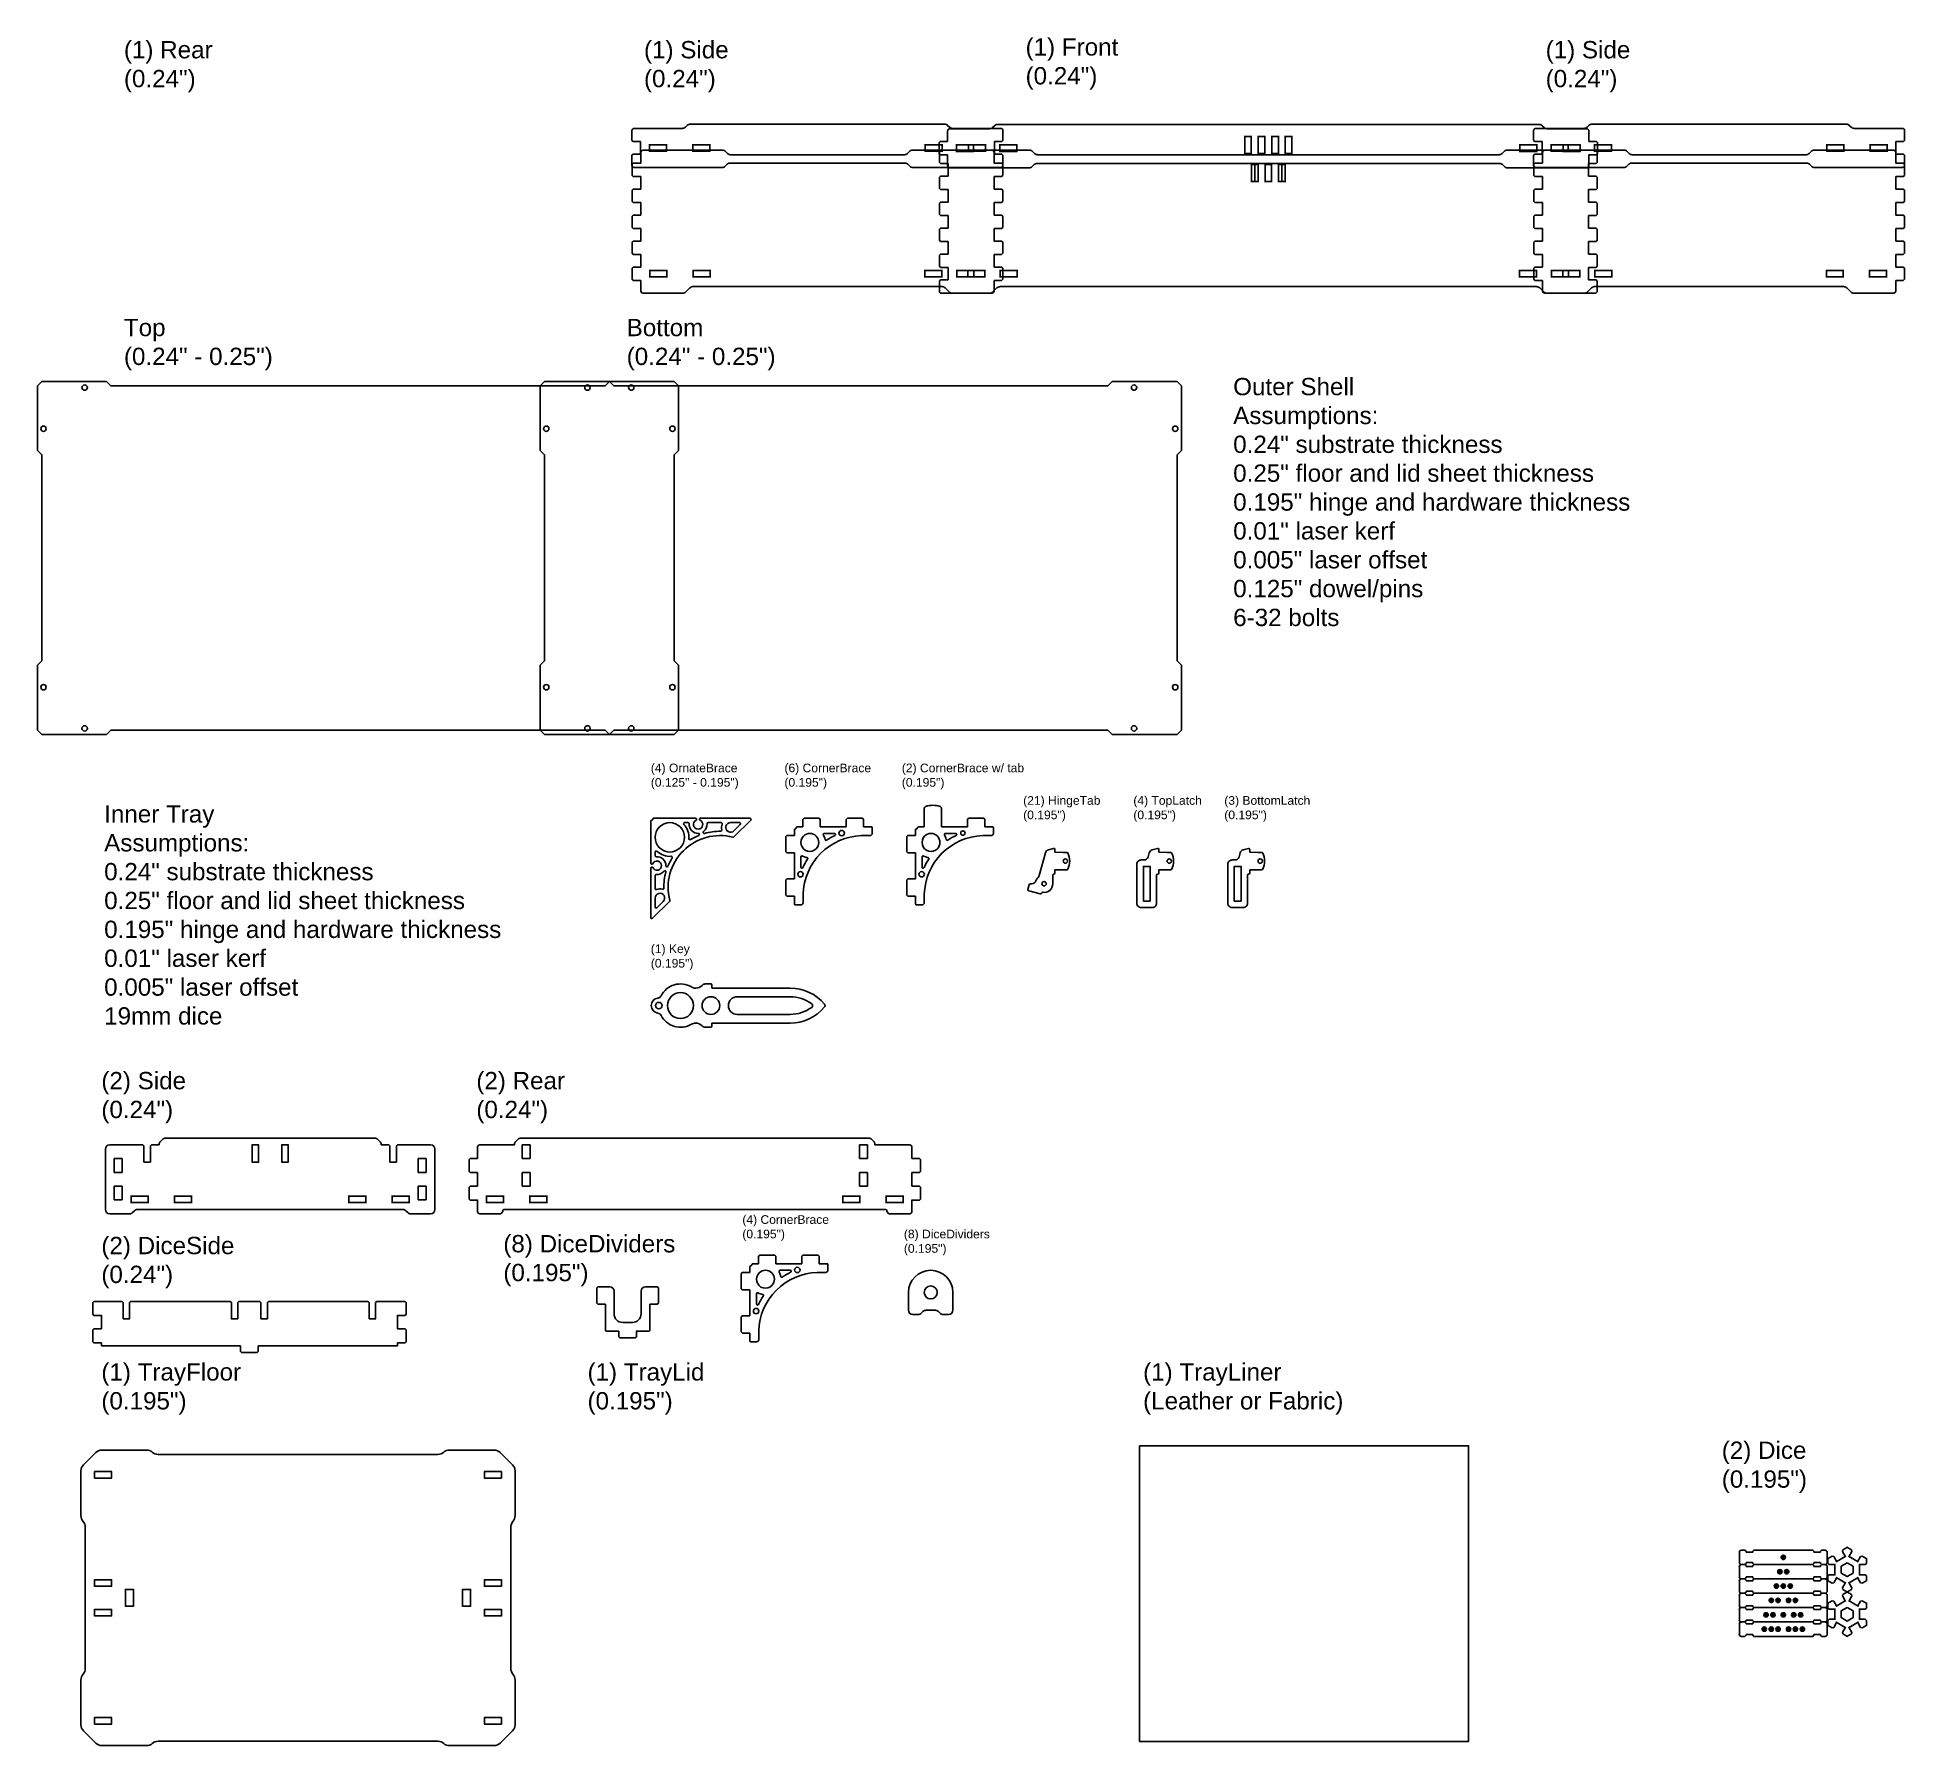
# Model space of a CAD drawing. Header units: inches. Extents: x -169 to 116, y -7 to 63.
# Drawn here: x -1.2 to 52.8, y 0.8 to 50.1 of the extents above; entities that cross this region are included whole.
import ezdxf

# ---------------------------------------------------------------- set-up
doc = ezdxf.new("R2010")
doc.units = ezdxf.units.IN
doc.header["$MEASUREMENT"] = 0
doc.layers.get('Defpoints').update_dxf_attribs({"color": 30})
doc.layers.add('CUT', color=1, linetype='Continuous')
doc.layers.add('ETCH', color=5, linetype='Continuous')
doc.styles.get("Standard").update_dxf_attribs({"font": 'arial.ttf'})

msp = doc.modelspace()

# ---------------------------------------------------------------- texts
at = {"layer": 'Defpoints', "attachment_point": 1}
for s, width, heights, insert, char_height in [('(1) Rear\\P(0.24")', 6.43187, [0], (1.337, 50.034), 0.5), ('(1) Side^J(0.24")', 6.43187, [0], (16.357, 50.034), 0.5), ('(1) Front^J(0.24")', 6.43187, [0], (27.377, 50.114), 0.5), ('(1) Side^J(0.24")', 6.43187, [0], (42.397, 50.034), 0.5), ('Top^J(0.24" - 0.25")', 6.43187, [0], (1.337, 42.009), 0.5), ('Bottom^J(0.24" - 0.25")', 6.43187, [0], (15.857, 42.009), 0.5), ('Outer Shell^JAssumptions:\\P0.24" substrate thickness\\P0.25" floor and lid sheet thickness\\P0.195" hinge and hardware thickness\\P0.01" laser kerf\\P0.005" laser offset\\P0.125" dowel/pins\\P6-32 bolts', 42.77768, [16.412], (33.373, 40.303), 0.5), ('(4) OrnateBrace\\P(0.125" - 0.195")', 6.43187, [0], (16.554, 29.162), 0.25), ('(6) CornerBrace\\P(0.195")', 6.43187, [0], (20.413, 29.162), 0.25), ('(2) CornerBrace w/ tab\\P(0.195")', 6.43187, [0], (23.803, 29.162), 0.25), ('(21) HingeTab\\P(0.195")', 6.43187, [0], (27.308, 28.223), 0.25), ('(4) TopLatch^J(0.195")', 6.43187, [0], (30.489, 28.223), 0.25), ('(3) BottomLatch^J(0.195")', 6.43187, [0], (33.116, 28.223), 0.25), ('Inner Tray^JAssumptions:\\P0.24" substrate thickness\\P0.25" floor and lid sheet thickness\\P0.195" hinge and hardware thickness\\P0.01" laser kerf\\P0.005" laser offset\\P19mm dice', 42.77768, [0], (0.767, 27.959), 0.5), ('(1) Key\\P(0.195")', 6.43187, [0], (16.554, 23.938), 0.25), ('(2) Side\\P(0.24")', 6.43187, [0], (0.686, 20.255), 0.5), ('(2) Rear\\P(0.24")', 6.43187, [0], (11.515, 20.255), 0.5), ('(4) CornerBrace\\P(0.195")', 6.43187, [0], (19.197, 16.117), 0.25), ('(8) DiceDividers\\P(0.195")', 6.43187, [0], (23.863, 15.699), 0.25), ('(2) DiceSide\\P(0.24")', 6.43187, [0], (0.686, 15.492), 0.5), ('(8) DiceDividers\\P(0.195")', 6.43187, [0], (12.295, 15.545), 0.5), ('(1) TrayFloor\\P(0.195")', 6.43187, [0], (0.686, 11.841), 0.5), ('(1) TrayLid\\P(0.195")', 6.43187, [0], (14.726, 11.841), 0.5), ('(1) TrayLiner\\P\\pt4;(Leather or Fabric)', 6.43187, [0], (30.772, 11.841), 0.5), ('\\pt4;(2) Dice^J(0.195")', 6.43187, [0], (47.483, 9.579), 0.5)]:
    msp.add_mtext_dynamic_manual_height_columns(s, width=width, gutter_width=1, heights=heights, dxfattribs=dict(at, insert=insert, char_height=char_height))

# ---------------------------------------------------------------- blocks, each defined once
blk = doc.blocks.new('BraceHole_Quarter')
at = {"color": 0}
for p, q in [((-0.260625, 0.0925), (0, 0.0925)), ((-0.245, 0), (-0.245, 0.108125))]:
    blk.add_line(p, q, dxfattribs=at)
blk = doc.blocks.new('BraceHole')
at = {"color": 0}
blk.add_blockref('BraceHole_Quarter', (0, 0), dxfattribs=at)
at = {"color": 0, "xscale": -1, "rotation": 180}
blk.add_blockref('BraceHole_Quarter', (0, 0), dxfattribs=at)
at = {"color": 0, "xscale": -1}
blk.add_blockref('BraceHole_Quarter', (0, 0), dxfattribs=at)
at = {"color": 0, "rotation": 180}
blk.add_blockref('BraceHole_Quarter', (0, 0), dxfattribs=at)
blk = doc.blocks.new('BraceHoles')
at = {"color": 0}
for p in [(0.5, 0), (1.75, 0)]:
    blk.add_blockref('BraceHole', p, dxfattribs=at)
blk = doc.blocks.new('Dovetail_Half')
for p, q in [((-0.25, 0.21375), (-0.25, 0.375)), ((-0.25, 0.21375), (-0.21875, 0.1825)), ((0, 0.1825), (-0.21875, 0.1825)), ((0, 0), (0, 0.1825))]:
    blk.add_line(p, q)
blk = doc.blocks.new('Bottom_Front_Half')
for p, q in [((6.664, 4), (0, 4)), ((6.809, 4.093), (6.752, 4.037)), ((9.438, 4.13), (6.897, 4.13)), ((9.5, 3.938), (9.5, 4.068)), ((7.751, 0.188), (0, 0.188)), ((7.953, 0.037), (7.839, 0.151)), ((9.438, 0), (8.042, 0)), ((9.5, 0.188), (9.5, 0.062))]:
    blk.add_line(p, q)
for centre, radius, start, end in [((6.664, 4.125), 0.125, 270, 315), ((6.897, 4.005), 0.125, 90, 135), ((9.438, 4.068), 0.0625, 0, 90), ((7.751, 0.062), 0.125, 45, 90), ((8.042, 0.125), 0.125, 225, 270), ((9.438, 0.062), 0.0625, 270, 0)]:
    blk.add_arc(centre, radius, start, end)
at = {"layer": 'CUT', "color": 30, "true_color": 0xf8991e}
blk.add_line((0.39, 3.714), (0.39, 3.224), dxfattribs=at)
at = {"xscale": -1}
for name, p in [('Dovetail_Half', (9.25, 3.563)), ('Dovetail_Half', (9.25, 2.813)), ('Dovetail_Half', (9.25, 2.063)), ('Dovetail_Half', (9.25, 1.313)), ('BraceHoles', (9.25, 0.563)), ('Dovetail_Half', (9.25, 0.563))]:
    blk.add_blockref(name, p, dxfattribs=at)
at = {"rotation": 180}
for p in [(9.25, 3.563), (9.25, 2.813), (9.25, 2.063), (9.25, 1.313), (9.25, 0.563)]:
    blk.add_blockref('Dovetail_Half', p, dxfattribs=at)
blk = doc.blocks.new('HingeHole')
for p, q in [((0.110625, 0.495), (-0.110625, 0.495)), ((0.110625, 0.005), (-0.110625, 0.005)), ((-0.095, 0.510625), (-0.095, -0.010625)), ((0.095, 0.510625), (0.095, -0.010625))]:
    blk.add_line(p, q)
blk = doc.blocks.new('Bottom_Front_Full')
at = {"xscale": -1}
blk.add_blockref('Bottom_Front_Half', (0, 0), dxfattribs=at)
for name, p in [('Bottom_Front_Half', (0, 0)), ('HingeHole', (-0.39, 3.21875)), ('HingeHole', (0, 3.21875)), ('HingeHole', (0.39, 3.21875))]:
    blk.add_blockref(name, p)
blk = doc.blocks.new('Dovetail_Out_Half')
for p, q in [((-0.01, 0.16125), (0.02125, 0.1925)), ((-0.01, 0), (-0.01, 0.16125)), ((0.02125, 0.1925), (0.24, 0.1925)), ((0.24, 0.1925), (0.24, 0.375))]:
    blk.add_line(p, q)
blk = doc.blocks.new('Bottom_Side_Half')
for p, q in [((-5.1, 4.067), (-5.1, 3.937)), ((-5.038, 4.13), (-2.747, 4.13)), ((-2.659, 4.093), (-2.602, 4.037)), ((-2.514, 4), (0, 4)), ((-5.1, 0.188), (-5.1, 0.063)), ((-5.038, 0), (-3.892, 0)), ((-3.803, 0.037), (-3.689, 0.151)), ((-3.601, 0.188), (0, 0.188))]:
    blk.add_line(p, q)
for centre, radius, start, end in [((-5.038, 4.067), 0.0625, 90, 180), ((-2.747, 4.005), 0.125, 45, 90), ((-2.514, 4.125), 0.125, 225, 270), ((-5.038, 0.063), 0.0625, 180, 270), ((-3.892, 0.125), 0.125, 270, 315), ((-3.601, 0.063), 0.125, 90, 135)]:
    blk.add_arc(centre, radius, start, end)
for name, p in [('Dovetail_Out_Half', (-5.34, 3.562)), ('Dovetail_Out_Half', (-5.34, 2.813)), ('Dovetail_Out_Half', (-5.34, 2.063)), ('Dovetail_Out_Half', (-5.34, 1.313)), ('Dovetail_Out_Half', (-5.34, 0.563)), ('BraceHoles', (-5.092, 0.563))]:
    blk.add_blockref(name, p)
at = {"xscale": -1, "rotation": 180}
for p in [(-5.34, 3.562), (-5.34, 2.813), (-5.34, 2.063), (-5.34, 1.313), (-5.34, 0.563)]:
    blk.add_blockref('Dovetail_Out_Half', p, dxfattribs=at)
blk = doc.blocks.new('Bottom_Side_Full')
at = {"color": 1}
blk.add_blockref('Bottom_Side_Half', (0, 0), dxfattribs=at)
at = {"color": 1, "xscale": -1}
blk.add_blockref('Bottom_Side_Half', (0, 0), dxfattribs=at)
blk = doc.blocks.new('Lid_Front_Half')
for p, q in [((-7.823, 0), (0, 0)), ((-9.26, -0.188), (-9.26, -0.313)), ((-9.197, -0.125), (-8.052, -0.125)), ((-7.963, -0.088), (-7.912, -0.037)), ((-9.26, -1.062), (-9.26, -1.193)), ((-6.907, -1.255), (-9.197, -1.255)), ((-6.762, -1.162), (-6.819, -1.218)), ((-6.674, -1.125), (0, -1.125))]:
    blk.add_line(p, q)
for centre, radius, start, end in [((-9.197, -0.188), 0.0625, 90, 180), ((-8.052, 0), 0.125, 270, 315), ((-7.823, -0.125), 0.125, 90, 135), ((-9.197, -1.193), 0.0625, 180, 270), ((-6.907, -1.13), 0.125, 270, 315), ((-6.674, -1.25), 0.125, 90, 135)]:
    blk.add_arc(centre, radius, start, end)
blk.add_blockref('Dovetail_Out_Half', (-9.5, -0.687))
at = {"xscale": -1, "rotation": 180}
for name, p in [('HingeHole', (-0.585, -0.344)), ('Dovetail_Out_Half', (-9.5, -0.687)), ('BraceHoles', (-9.26, -0.687))]:
    blk.add_blockref(name, p, dxfattribs=at)
at = {"rotation": 180}
blk.add_blockref('HingeHole', (-0.195, -0.344), dxfattribs=at)
blk = doc.blocks.new('Lid_Top_Front')
blk.add_blockref('Lid_Front_Half', (0, 1.25))
at = {"xscale": -1}
blk.add_blockref('Lid_Front_Half', (0, 1.25), dxfattribs=at)
blk = doc.blocks.new('Lid_Side_Half')
for p, q in [((-0.005, 2.755), (-0.005, 5.295)), ((0.188, 5.358), (0.058, 5.358)), ((0.937, 5.358), (1.062, 5.358)), ((1.125, 5.295), (1.125, 3.9)), ((1.162, 3.811), (1.213, 3.759)), ((1.25, 3.671), (1.25, 0)), ((0.088, 2.61), (0.032, 2.667)), ((0.125, 2.522), (0.125, 0))]:
    blk.add_line(p, q)
for centre, radius, start, end in [((0.058, 5.295), 0.0625, 90, 180), ((1.062, 5.295), 0.0625, 0, 90), ((1.25, 3.9), 0.125, 180, 225), ((1.125, 3.671), 0.125, 0, 45), ((0.12, 2.755), 0.125, 180, 225), ((0, 2.522), 0.125, 0, 45)]:
    blk.add_arc(centre, radius, start, end)
at = {"xscale": -1, "rotation": 90}
for name in ['Dovetail_Half', 'BraceHoles']:
    blk.add_blockref(name, (0.562, 5.108), dxfattribs=at)
at = {"rotation": 270}
blk.add_blockref('Dovetail_Half', (0.562, 5.108), dxfattribs=at)
blk = doc.blocks.new('Lid_Side')
blk.add_blockref('Lid_Side_Half', (0, 0))
at = {"xscale": -1, "rotation": 180}
blk.add_blockref('Lid_Side_Half', (0, 0), dxfattribs=at)
blk = doc.blocks.new('Lid_Face_Quarter')
for p, q in [((0, 4.975), (7.135, 4.975)), ((7.26, 5.1), (7.135, 4.975)), ((9.135, 5.1), (7.26, 5.1)), ((9.135, 5.1), (9.26, 4.975)), ((9.26, 4.975), (9.26, 3.1)), ((9.26, 3.1), (9.135, 2.975))]:
    blk.add_line(p, q)
blk.add_lwpolyline([(9.135, 2.975), (9.135, 0)])
for centre in [(7.893, 4.922), (9.082, 3.733)]:
    blk.add_circle(centre, 0.0781)
blk = doc.blocks.new('Lid_Face_Full')
at = {"xscale": -1}
blk.add_blockref('Lid_Face_Quarter', (0, 0), dxfattribs=at)
blk.add_blockref('Lid_Face_Quarter', (0, 0))
at = {"rotation": 180}
blk.add_blockref('Lid_Face_Quarter', (0, 0), dxfattribs=at)
at = {"xscale": -1, "rotation": 180}
blk.add_blockref('Lid_Face_Quarter', (0, 0), dxfattribs=at)
blk = doc.blocks.new('CornerBrace')
for p, q in [((0.077, 0), (0.25, 0)), ((0.25, 0.219), (0.281, 0.25)), ((0.25, 0.219), (0.25, 0)), ((0.719, 0.25), (0.281, 0.25)), ((0.719, 0.25), (0.75, 0.219)), ((0.75, 0), (0.75, 0.219)), ((0.75, 0), (1.5, 0)), ((1.5, 0.219), (1.531, 0.25)), ((1.5, 0.219), (1.5, 0)), ((1.969, 0.25), (1.531, 0.25)), ((1.969, 0.25), (2, 0.219)), ((2, 0), (2, 0.219)), ((2.234, 0), (2, 0)), ((0.867, -0.188), (1.161, -0.188)), ((1.94, -0.251), (2.19, -0.251)), ((2.25, -0.016), (2.25, -0.189))]:
    blk.add_line(p, q)
blk.add_circle((1.367, -0.178), 0.0781)
for centre, radius, start, end in [((0.077, -0.016), 0.0156, 90, 168.463), ((2.234, -0.016), 0.0156, 0, 90), ((0, 0), 0.0625, 315, 348.463), ((0.447, -0.447), 0.259, 315, 135), ((2, -2), 1.75, 91.9761, 135), ((0.867, -0.219), 0.0312, 90, 208.4852), ((0.447, -0.447), 0.447, 10.8768, 28.4852), ((0.916, -0.357), 0.0312, 190.8768, 303.4062), ((2, -2), 1.938, 115.2088, 123.4062), ((1.161, -0.219), 0.0312, 295.2088, 90), ((2.188, -0.189), 0.0625, 271.9761, 0)]:
    blk.add_arc(centre, radius, start, end)
blk = doc.blocks.new('CornerBrace_Full')
at = {"color": 0, "xscale": -1}
blk.add_blockref('CornerBrace', (0, 0), dxfattribs=at)
at = {"color": 0, "rotation": 270}
blk.add_blockref('CornerBrace', (0, 0), dxfattribs=at)
blk = doc.blocks.new('CornerBrace_Special_Half')
for p, q in [((-2.234, 0), (-2, 0)), ((-1.969, 0.25), (-2, 0.219)), ((-2, 0), (-2, 0.219)), ((-1.969, 0.25), (-1.531, 0.25)), ((-1.5, 0.219), (-1.531, 0.25)), ((-1.5, 0.219), (-1.5, 0)), ((-0.75, 0), (-0.75, 0.53)), ((-0.25, 0.53), (-0.25, 0)), ((-0.077, 0), (-0.25, 0)), ((-2.25, -0.016), (-2.25, -0.189)), ((-1.94, -0.251), (-2.19, -0.251)), ((-0.75, 0), (-1.5, 0)), ((-0.867, -0.188), (-1.161, -0.188))]:
    blk.add_line(p, q)
blk.add_circle((-1.367, -0.178), 0.0625)
for centre, radius, start, end in [((-0.688, 0.53), 0.0625, 109.4712, 180), ((-0.5, 0), 0.625, 70.5288, 109.4712), ((-0.313, 0.53), 0.0625, 0, 70.5288), ((-2.234, -0.016), 0.0156, 90, 180), ((-0.077, -0.016), 0.0156, 11.537, 90), ((-2.188, -0.189), 0.0625, 180, 268.0239), ((-2, -2), 1.75, 45, 88.0239), ((-1.161, -0.219), 0.0312, 90, 244.7912), ((-2, -2), 1.938, 56.5938, 64.7912), ((-0.916, -0.357), 0.0312, 236.5938, 349.1232), ((-0.447, -0.447), 0.447, 151.5148, 169.1232), ((-0.867, -0.219), 0.0312, 331.5148, 90), ((-0.447, -0.447), 0.259, 45, 225), ((0, 0), 0.0625, 191.537, 225)]:
    blk.add_arc(centre, radius, start, end)
blk = doc.blocks.new('CornerBrace_Special_Full')
blk.add_blockref('CornerBrace_Special_Half', (0, 0))
at = {"rotation": 270}
blk.add_blockref('CornerBrace', (0, 0), dxfattribs=at)
blk = doc.blocks.new('ArtCorner_Half')
for p, q in [((-2.864, 0), (-1.439, 0)), ((-2.401, -0.538), (-2.886, -0.053)), ((-2.402, -0.361), (-2.584, -0.178)), ((-2.562, -0.125), (-2.304, -0.125)), ((-2.03, -0.125), (-1.655, -0.125)), ((-1.295, 0), (-0.077, 0)), ((-1.079, -0.125), (-0.978, -0.125))]:
    blk.add_line(p, q)
for centre, radius, start, end in [((-2.864, -0.031), 0.0312, 90, 225), ((-0.077, -0.016), 0.0156, 11.537, 90), ((-2.562, -0.156), 0.0312, 90, 225), ((-2.304, -0.263), 0.138, 225, 90), ((-2.379, -0.516), 0.0312, 225, 284.3226), ((-2, -2), 1.5, 45, 104.3226), ((-2.03, -0.156), 0.0312, 90, 201.2975), ((-2.304, -0.263), 0.263, 344.0964, 21.2975), ((-2.021, -0.344), 0.0312, 164.0964, 270.7179), ((-2, -2), 1.625, 73.938, 90.7179), ((-1.655, -0.156), 0.0312, 355.6021, 90), ((-1.367, -0.178), 0.258, 175.6021, 232.8048), ((-1.542, -0.408), 0.0312, 253.938, 52.8048), ((-1.367, -0.178), 0.133, 116.0282, 63.9718), ((-1.439, -0.031), 0.0312, 296.0282, 90), ((-1.373, -0.467), 0.0312, 88.8819, 247.7487), ((-2, -2), 1.625, 58.3276, 67.7487), ((-1.367, -0.178), 0.258, 268.8819, 4.3979), ((-1.295, -0.031), 0.0312, 90, 243.9718), ((-1.079, -0.156), 0.0312, 90, 184.3979), ((-0.55, -0.55), 0.55, 137.3468, 183.9614), ((-0.978, -0.156), 0.0312, 317.3468, 90), ((-0.55, -0.55), 0.425, 45, 225), ((0, 0), 0.0625, 191.537, 225), ((-1.13, -0.59), 0.0312, 238.3276, 3.9614)]:
    blk.add_arc(centre, radius, start, end)
blk = doc.blocks.new('ArtCorner_Full')
blk.add_blockref('ArtCorner_Half', (0, 0))
at = {"xscale": -1, "rotation": 269.9999999999987}
blk.add_blockref('ArtCorner_Half', (0, 0), dxfattribs=at)
blk = doc.blocks.new('Key')
at = {"color": 0}
for p, q in [((0.717, 0.625), (0.875, 0.625)), ((0.906, 0.594), (0.906, 0.521)), ((0.921, 0.505), (3.167, 0.505)), ((1.64, 0.255), (3.167, 0.255))]:
    blk.add_line(p, q, dxfattribs=at)
for centre, radius, start, end in [((0, 0), 0.625, 59.6389, 152.9519), ((0.442, 0.755), 0.25, 239.6389, 270), ((0.442, 0.755), 0.25, 270, 317.1564), ((0.717, 0.5), 0.125, 90, 137.1564), ((0.875, 0.594), 0.0312, 0, 90), ((-0.625, 0), 0.219, 97.1808, 180), ((-0.625, 0), 0.0938, 0, 180), ((-0.668, 0.341), 0.125, 277.1808, 332.9519), ((0, 0), 0.375, 0, 180), ((0.88, 0), 0.255, 0, 180), ((0.921, 0.521), 0.0156, 180, 270), ((1.64, 0), 0.255, 90, 180), ((3.167, -0.796), 1.301, 39.9853, 90), ((3.167, -0.796), 1.051, 53.6274, 90), ((3.753, 0), 0.0625, 0, 53.6274), ((4.115, 0), 0.0625, 0, 39.9853)]:
    blk.add_arc(centre, radius, start, end, dxfattribs=at)
blk = doc.blocks.new('Key_Full')
blk.add_blockref('Key', (0, 0))
at = {"xscale": -1, "rotation": 180}
blk.add_blockref('Key', (0, 0), dxfattribs=at)
blk = doc.blocks.new('HingeTop')
for p, q in [((-0.515, 0.237), (-0.69, -0.417)), ((-0.279, 0.364), (-0.427, 0.325)), ((-0.24, 0.26), (-0.24, 0.334)), ((-0.24, 0.26), (0, 0.25)), ((0, 0.25), (0.106, 0.25)), ((-0.302, -0.656), (-0.302, -0.406)), ((-0.271, -0.375), (-0.271, -0.375)), ((-0.24, -0.25), (0, -0.25)), ((-0.24, -0.25), (-0.24, -0.344)), ((0, -0.25), (0.106, -0.25)), ((-0.979, -0.679), (-1.018, -0.823)), ((-0.664, -0.95), (-0.996, -0.861)), ((-0.906, -0.656), (-0.949, -0.656)), ((-0.625, -0.926), (-0.625, -0.928))]:
    blk.add_line(p, q)
for centre in [(0.062, 0), (-0.552, -0.656)]:
    blk.add_circle(centre, 0.0625)
for centre, radius, start, end in [((-0.394, 0.204), 0.125, 105, 165), ((-0.271, 0.334), 0.0312, 0, 105), ((0.106, 0.219), 0.0312, 25.9445, 90), ((-0.344, 0), 0.531, 334.0555, 25.9445), ((-0.552, -0.656), 0.25, 133.5947, 160.5288), ((-0.811, -0.385), 0.125, 313.5947, 345), ((-0.271, -0.406), 0.0312, 90, 180), ((-0.271, -0.344), 0.0312, 270, 0), ((0.106, -0.219), 0.0312, 270, 334.0555), ((-0.988, -0.831), 0.0312, 165, 255), ((-0.949, -0.688), 0.0312, 90, 165), ((-0.906, -0.531), 0.125, 270, 340.5288), ((-0.655, -0.92), 0.0312, 255, 345), ((-0.595, -0.934), 0.0312, 81.3794, 165), ((-0.552, -0.656), 0.25, 261.3794, 0)]:
    blk.add_arc(centre, radius, start, end)
blk = doc.blocks.new('Latch')
for p, q in [((-0.279, 0.364), (-0.427, 0.325)), ((-0.24, 0.26), (-0.24, 0.334)), ((-0.24, 0.26), (0, 0.25)), ((0, 0.25), (0.106, 0.25)), ((-0.271, -0.375), (-0.271, -0.375)), ((-0.24, -0.25), (0, -0.25)), ((-0.24, -0.25), (-0.24, -0.344)), ((0, -0.25), (0.106, -0.25))]:
    blk.add_line(p, q)
blk.add_lwpolyline([(-0.302, -0.406), (-0.302, -1.219, -0.414214), (-0.427, -1.344), (-0.748, -1.344, -0.414214), (-0.873, -1.219), (-0.873, -0.094, -0.414214), (-0.748, 0.031), (-0.666, 0.031, 0.339454), (-0.545, 0.124), (-0.515, 0.237)], format="xyb")
blk.add_lwpolyline([(-0.685, -1.156), (-0.685, -0.156), (-0.49, -0.156), (-0.49, -1.156)], close=True)
blk.add_circle((0.062, 0), 0.0625)
for centre, radius, start, end in [((-0.394, 0.204), 0.125, 105, 165), ((-0.271, 0.334), 0.0312, 0, 105), ((0.106, 0.219), 0.0312, 25.9445, 90), ((-0.344, 0), 0.531, 334.0555, 25.9445), ((-0.271, -0.406), 0.0312, 90, 180), ((-0.271, -0.344), 0.0312, 270, 0), ((0.106, -0.219), 0.0312, 270, 334.0555)]:
    blk.add_arc(centre, radius, start, end)
blk = doc.blocks.new('InteriorBox_Side')
for p, q in [((-3.021, 2.185), (0, 2.185)), ((-4.76, 1.865), (-4.76, 0.125)), ((-4.635, 1.99), (-3.676, 1.99)), ((-3.645, 1.959), (-3.676, 1.99)), ((-3.645, 1.49), (-3.645, 1.959)), ((-3.46, 1.959), (-3.429, 1.99)), ((-3.46, 1.959), (-3.46, 1.49)), ((-3.429, 1.99), (-3.205, 1.99)), ((-3.205, 2.001), (-3.205, 1.99)), ((-3.168, 2.089), (-3.109, 2.148)), ((-0.525, 1.99), (-0.33, 1.99)), ((-0.52, 1.49), (-0.52, 1.99)), ((-0.335, 1.99), (-0.335, 1.49)), ((-4.505, 1.194), (-4.505, 1.592)), ((-4.505, 1.592), (-4.275, 1.592)), ((-4.505, 1.194), (-4.275, 1.194)), ((-4.275, 1.194), (-4.275, 1.592)), ((-3.455, 1.49), (-3.65, 1.49)), ((-0.33, 1.49), (-0.525, 1.49)), ((-4.505, 0.398), (-4.505, 0.796)), ((-4.505, 0.796), (-4.275, 0.796)), ((-4.275, 0.398), (-4.275, 0.796)), ((-4.635, 0), (-4.062, 0)), ((-4.505, 0.398), (-4.275, 0.398)), ((-3.973, 0.037), (-3.922, 0.088)), ((-3.833, 0.125), (0, 0.125))]:
    blk.add_line(p, q)
for centre, start, end in [((-3.021, 2.06), 90, 135), ((-4.635, 1.865), 90, 180), ((-3.08, 2.001), 135, 180), ((-4.635, 0.125), 180, 270), ((-4.062, 0.125), 270, 315), ((-3.833, 0), 90, 135)]:
    blk.add_arc(centre, 0.125, start, end)
blk.add_blockref('BraceHoles', (-4.265, 0.418))
blk = doc.blocks.new('InnerTray_Side')
blk.add_blockref('InteriorBox_Side', (0, -0.125))
at = {"xscale": -1}
blk.add_blockref('InteriorBox_Side', (0, -0.125), dxfattribs=at)
blk = doc.blocks.new('InternalBox_Back')
for p, q in [((-5.205, -0.01), (-5.205, 0.001)), ((-5.168, 0.089), (-5.109, 0.148)), ((-5.021, 0.185), (0, 0.185)), ((-6.52, -0.434), (-6.489, -0.403)), ((-6.52, -0.434), (-6.52, -0.78)), ((-6.489, -0.403), (-6.27, -0.403)), ((-6.27, -0.408), (-6.27, -0.072)), ((-6.208, -0.01), (-5.205, -0.01)), ((-4.985, -0.01), (-4.755, -0.01)), ((-4.985, -0.408), (-4.985, -0.01)), ((-4.985, -0.408), (-4.755, -0.408)), ((-4.755, -0.01), (-4.755, -0.408)), ((-6.52, -0.78), (-6.489, -0.811)), ((-6.489, -0.811), (-6.27, -0.811)), ((-6.27, -0.806), (-6.27, -1.204)), ((-4.985, -1.204), (-4.985, -0.806)), ((-4.985, -0.806), (-4.755, -0.806)), ((-4.755, -0.806), (-4.755, -1.204)), ((-6.52, -1.23), (-6.489, -1.199)), ((-6.52, -1.23), (-6.52, -1.576)), ((-6.52, -1.576), (-6.489, -1.607)), ((-6.489, -1.199), (-6.27, -1.199)), ((-6.489, -1.607), (-6.27, -1.607)), ((-6.27, -1.602), (-6.27, -1.938)), ((-4.985, -1.204), (-4.755, -1.204)), ((-6.208, -2), (-5.605, -2)), ((-5.605, -2), (-5.543, -1.938)), ((-5.543, -1.938), (-5.543, -1.906)), ((0, -1.875), (-5.512, -1.875))]:
    blk.add_line(p, q)
for centre, radius, start, end in [((-5.08, 0.001), 0.125, 135, 180), ((-5.021, 0.06), 0.125, 90, 135), ((-6.208, -0.072), 0.0625, 90, 180), ((-6.208, -1.938), 0.0625, 180, 270), ((-5.512, -1.906), 0.0312, 90, 180)]:
    blk.add_arc(centre, radius, start, end)
blk.add_blockref('BraceHoles', (-6.27, -1.582))
blk = doc.blocks.new('InnerTray_Back')
blk.add_blockref('InternalBox_Back', (0.4875, 0.1875))
at = {"xscale": -1}
blk.add_blockref('InternalBox_Back', (0.4875, 0.1875), dxfattribs=at)
blk = doc.blocks.new('DiceTab')
for p, q in [((-0.85875, 0.64), (-0.89, 0.60875)), ((-0.89, 0.60875), (-0.89, 0.17125)), ((-0.515, 0.64), (-0.85875, 0.64)), ((0.85875, 0.64), (0.515, 0.64)), ((0.85875, 0.64), (0.89, 0.60875)), ((0.89, 0.60875), (0.89, 0.17125)), ((-0.89, 0.17125), (-0.85875, 0.14)), ((-0.85875, 0.14), (-0.64, 0.14)), ((-0.64, 0.14), (-0.64, -0.60875)), ((-0.39, -0.14), (-0.39, 0.515)), ((0.39, 0.515), (0.39, -0.14)), ((0.64, -0.60875), (0.64, 0.14)), ((0.85875, 0.14), (0.64, 0.14)), ((0.89, 0.17125), (0.85875, 0.14)), ((0.14, -0.39), (-0.14, -0.39)), ((-0.60875, -0.64), (-0.25, -0.64)), ((-0.255, -0.64), (-0.255, -0.80375)), ((-0.255, -0.80375), (-0.22375, -0.835)), ((-0.22375, -0.835), (0.22375, -0.835)), ((0.22375, -0.835), (0.255, -0.80375)), ((0.25, -0.64), (0.60875, -0.64)), ((0.255, -0.80375), (0.255, -0.64))]:
    blk.add_line(p, q)
for centre, radius, start, end in [((-0.515, 0.515), 0.125, 0, 90), ((0.515, 0.515), 0.125, 90, 180), ((-0.14, -0.14), 0.25, 180, 270), ((0.14, -0.14), 0.25, 270, 0), ((-0.60875, -0.60875), 0.03125, 180, 270), ((0.60875, -0.60875), 0.03125, 270, 360)]:
    blk.add_arc(centre, radius, start, end)
blk = doc.blocks.new('DiceHolder')
for p, q in [((-0.64, 0), (-0.64, -0.515)), ((0.64, -0.515), (0.64, 0)), ((-0.136, -0.515), (0.136, -0.515)), ((-0.515, -0.64), (-0.364, -0.64)), ((-0.224, -0.552), (-0.276, -0.603)), ((0.224, -0.552), (0.276, -0.603)), ((0.364, -0.64), (0.515, -0.64))]:
    blk.add_line(p, q)
blk.add_circle((0, 0), 0.188)
for centre, radius, start, end in [((0, 0), 0.64, 0, 180), ((-0.515, -0.515), 0.125, 180, 270), ((-0.136, -0.64), 0.125, 90, 135), ((0.136, -0.64), 0.125, 45, 90), ((0.515, -0.515), 0.125, 270, 0), ((-0.364, -0.515), 0.125, 270, 315), ((0.364, -0.515), 0.125, 225, 270)]:
    blk.add_arc(centre, radius, start, end)
blk = doc.blocks.new('TrayBottom_Quarter')
for p, q in [((-6.197, 3.843), (-5.843, 4.197)), ((-4.374, 4.27), (-5.666, 4.27)), ((0, 4.145), (-4.043, 4.145)), ((-6.27, 2.374), (-6.27, 3.666)), ((-5.38, 3.645), (-5.88, 3.645)), ((-5.38, 3.46), (-5.88, 3.46)), ((-5.875, 3.455), (-5.875, 3.65)), ((-5.385, 3.455), (-5.385, 3.65)), ((-6.145, 0), (-6.145, 2.043)), ((-5.38, 0.52), (-5.88, 0.52)), ((-5.38, 0.335), (-5.88, 0.335)), ((-5.875, 0.33), (-5.875, 0.525)), ((-5.385, 0.33), (-5.385, 0.525)), ((-4.75, 0.245), (-4.99, 0.245)), ((-4.985, 0.255), (-4.985, 0)), ((-4.755, 0.255), (-4.755, 0))]:
    blk.add_line(p, q)
for centre, start, end in [((-6.02, 3.666), 135, 180), ((-5.666, 4.02), 90, 135), ((-4.374, 4.02), 48.5904, 90), ((-4.043, 4.395), 228.5904, 270), ((-6.02, 2.374), 180, 221.4096), ((-6.395, 2.043), 0, 41.4096)]:
    blk.add_arc(centre, 0.25, start, end)
blk = doc.blocks.new('TrayBottom_Full')
at = {"color": 1}
blk.add_blockref('TrayBottom_Quarter', (0, 0), dxfattribs=at)
at = {"color": 1, "xscale": -1}
blk.add_blockref('TrayBottom_Quarter', (0, 0), dxfattribs=at)
at = {"color": 1, "xscale": -1, "rotation": 180}
blk.add_blockref('TrayBottom_Quarter', (0, 0), dxfattribs=at)
at = {"color": 1, "rotation": 180}
blk.add_blockref('TrayBottom_Quarter', (0, 0), dxfattribs=at)
blk = doc.blocks.new('DiceDivider_Half')
for p, q in [((-4.494, -0.201), (-4.525, -0.232)), ((-4.525, -0.573), (-4.525, -0.232)), ((-3.676, -0.201), (-4.494, -0.201)), ((-3.645, -0.232), (-3.676, -0.201)), ((-3.645, -0.701), (-3.645, -0.232)), ((-3.46, -0.232), (-3.429, -0.201)), ((-3.46, -0.701), (-3.46, -0.232)), ((-0.551, -0.201), (-3.429, -0.201)), ((-0.52, -0.232), (-0.551, -0.201)), ((-0.52, -0.701), (-0.52, -0.232)), ((-0.335, -0.232), (-0.304, -0.201)), ((-0.335, -0.701), (-0.335, -0.232)), ((0, -0.201), (-0.304, -0.201)), ((-4.494, -0.604), (-4.525, -0.573)), ((-4.494, -0.992), (-4.525, -1.023)), ((-4.525, -1.369), (-4.525, -1.023)), ((-4.494, -0.604), (-4.275, -0.604)), ((-4.494, -0.992), (-4.275, -0.992)), ((-4.275, -0.997), (-4.275, -0.599)), ((-3.65, -0.701), (-3.455, -0.701)), ((-0.525, -0.701), (-0.33, -0.701)), ((-4.494, -1.4), (-4.525, -1.369)), ((-4.494, -1.4), (-4.275, -1.4)), ((-4.275, -1.481), (-4.275, -1.395)), ((-4.275, -1.481), (-0.255, -1.481)), ((-0.255, -1.481), (-0.255, -1.645)), ((-0.224, -1.676), (-0.255, -1.645)), ((-0.224, -1.676), (0, -1.676))]:
    blk.add_line(p, q)
blk = doc.blocks.new('DiceDivider_Full')
at = {"color": 30, "true_color": 0xf8991e}
blk.add_blockref('DiceDivider_Half', (0, 0.201), dxfattribs=at)
at = {"color": 30, "true_color": 0xf8991e, "xscale": -1}
blk.add_blockref('DiceDivider_Half', (0, 0.201), dxfattribs=at)

# ---------------------------------------------------------------- hatches: boundary and pattern name
at = {"layer": 'ETCH'}
h = msp.add_hatch(dxfattribs=at)
h.set_pattern_fill('ANSI31', color=256, scale=0.125, angle=315)
h.set_pattern_definition([(0, (49.26052, 6.233692), (4e-18, 0.015625), [])])
h.paths.add_polyline_path([(49.198, 6.234, 1), (49.323, 6.234, 1)])
h = msp.add_hatch(dxfattribs=at)
h.set_pattern_fill('ANSI31', color=256, scale=0.125, angle=315)
h.set_pattern_definition([(0, (49.06052, 5.404025), (4e-18, 0.015625), [])])
h.paths.add_polyline_path([(48.998, 5.404, 1), (49.123, 5.404, 1)])
h = msp.add_hatch(dxfattribs=at)
h.set_pattern_fill('ANSI31', color=256, scale=0.125, angle=315)
h.set_pattern_definition([(0, (49.16052, 5.818859), (4e-18, 0.015625), [])])
h.paths.add_polyline_path([(49.098, 5.819, 1), (49.223, 5.819, 1)])
h = msp.add_hatch(dxfattribs=at)
h.set_pattern_fill('ANSI31', color=256, scale=0.125, angle=315)
h.set_pattern_definition([(0, (49.26052, 5.404025), (4e-18, 0.015625), [])])
h.paths.add_polyline_path([(49.198, 5.404, 1), (49.323, 5.404, 1)])
h = msp.add_hatch(dxfattribs=at)
h.set_pattern_fill('ANSI31', color=256, scale=0.125, angle=315)
h.set_pattern_definition([(0, (49.36052, 5.818859), (4e-18, 0.015625), [])])
h.paths.add_polyline_path([(49.298, 5.819, 1), (49.423, 5.819, 1)])
h = msp.add_hatch(dxfattribs=at)
h.set_pattern_fill('ANSI31', color=256, scale=0.125, angle=315)
h.set_pattern_definition([(0, (49.46052, 5.404025), (4e-18, 0.015625), [])])
h.paths.add_polyline_path([(49.398, 5.404, 1), (49.523, 5.404, 1)])
h = msp.add_hatch(dxfattribs=at)
h.set_pattern_fill('ANSI31', color=256, scale=0.125, angle=315)
h.set_pattern_definition([(0, (48.91052, 4.989192), (4e-18, 0.015625), [])])
h.paths.add_polyline_path([(48.848, 4.989, 1), (48.973, 4.989, 1)])
h = msp.add_hatch(dxfattribs=at)
h.set_pattern_fill('ANSI31', color=256, scale=0.125, angle=315)
h.set_pattern_definition([(0, (49.11052, 4.989192), (4e-18, 0.015625), [])])
h.paths.add_polyline_path([(49.048, 4.989, 1), (49.173, 4.989, 1)])
h = msp.add_hatch(dxfattribs=at)
h.set_pattern_fill('ANSI31', color=256, scale=0.125, angle=315)
h.set_pattern_definition([(0, (49.41052, 4.989192), (4e-18, 0.015625), [])])
h.paths.add_polyline_path([(49.348, 4.989, 1), (49.473, 4.989, 1)])
h = msp.add_hatch(dxfattribs=at)
h.set_pattern_fill('ANSI31', color=256, scale=0.125, angle=315)
h.set_pattern_definition([(0, (49.61052, 4.989192), (4e-18, 0.015625), [])])
h.paths.add_polyline_path([(49.548, 4.989, 1), (49.673, 4.989, 1)])
h = msp.add_hatch(dxfattribs=at)
h.set_pattern_fill('ANSI31', color=256, scale=0.125, angle=315)
h.set_pattern_definition([(0, (48.76052, 4.574358), (4e-18, 0.015625), [])])
h.paths.add_polyline_path([(48.698, 4.574, 1), (48.823, 4.574, 1)])
h = msp.add_hatch(dxfattribs=at)
h.set_pattern_fill('ANSI31', color=256, scale=0.125, angle=315)
h.set_pattern_definition([(0, (48.96052, 4.574358), (4e-18, 0.015625), [])])
h.paths.add_polyline_path([(48.898, 4.574, 1), (49.023, 4.574, 1)])
h = msp.add_hatch(dxfattribs=at)
h.set_pattern_fill('ANSI31', color=256, scale=0.125, angle=315)
h.set_pattern_definition([(0, (49.26052, 4.574358), (4e-18, 0.015625), [])])
h.paths.add_polyline_path([(49.198, 4.574, 1), (49.323, 4.574, 1)])
h = msp.add_hatch(dxfattribs=at)
h.set_pattern_fill('ANSI31', color=256, scale=0.125, angle=315)
h.set_pattern_definition([(0, (49.56052, 4.574358), (4e-18, 0.015625), [])])
h.paths.add_polyline_path([(49.498, 4.574, 1), (49.623, 4.574, 1)])
h = msp.add_hatch(dxfattribs=at)
h.set_pattern_fill('ANSI31', color=256, scale=0.125, angle=315)
h.set_pattern_definition([(0, (49.76052, 4.574358), (4e-18, 0.015625), [])])
h.paths.add_polyline_path([(49.698, 4.574, 1), (49.823, 4.574, 1)])
h = msp.add_hatch(dxfattribs=at)
h.set_pattern_fill('ANSI31', color=256, scale=0.125, angle=315)
h.set_pattern_definition([(0, (48.71052, 4.159525), (4e-18, 0.015625), [])])
h.paths.add_polyline_path([(48.648, 4.16, 1), (48.773, 4.16, 1)])
h = msp.add_hatch(dxfattribs=at)
h.set_pattern_fill('ANSI31', color=256, scale=0.125, angle=315)
h.set_pattern_definition([(0, (48.91052, 4.159525), (4e-18, 0.015625), [])])
h.paths.add_polyline_path([(48.848, 4.16, 1), (48.973, 4.16, 1)])
h = msp.add_hatch(dxfattribs=at)
h.set_pattern_fill('ANSI31', color=256, scale=0.125, angle=315)
h.set_pattern_definition([(0, (49.11052, 4.159525), (4e-18, 0.015625), [])])
h.paths.add_polyline_path([(49.048, 4.16, 1), (49.173, 4.16, 1)])
h = msp.add_hatch(dxfattribs=at)
h.set_pattern_fill('ANSI31', color=256, scale=0.125, angle=315)
h.set_pattern_definition([(0, (49.41052, 4.159525), (4e-18, 0.015625), [])])
h.paths.add_polyline_path([(49.348, 4.16, 1), (49.473, 4.16, 1)])
h = msp.add_hatch(dxfattribs=at)
h.set_pattern_fill('ANSI31', color=256, scale=0.125, angle=315)
h.set_pattern_definition([(0, (49.61052, 4.159525), (4e-18, 0.015625), [])])
h.paths.add_polyline_path([(49.548, 4.16, 1), (49.673, 4.16, 1)])
h = msp.add_hatch(dxfattribs=at)
h.set_pattern_fill('ANSI31', color=256, scale=0.125, angle=315)
h.set_pattern_definition([(0, (49.81052, 4.159525), (4e-18, 0.015625), [])])
h.paths.add_polyline_path([(49.748, 4.16, 1), (49.873, 4.16, 1)])

# ---------------------------------------------------------------- linework, layer by layer
at = {"layer": 'CUT'}
for p, q in [((50.982, 6.447), (51.119, 6.526)), ((51.092, 6.526), (51.229, 6.447)), ((47.991, 6.089), (47.991, 6.379)), ((47.991, 5.674), (47.991, 5.964)), ((48.053, 6.441), (48.154, 6.441)), ((48.053, 6.026), (48.154, 6.026)), ((48.186, 6.41), (48.154, 6.441)), ((48.154, 6.026), (48.186, 6.058)), ((48.154, 6.026), (48.186, 5.995)), ((48.186, 6.41), (48.186, 6.385)), ((48.186, 6.385), (48.381, 6.385)), ((48.186, 6.083), (48.381, 6.083)), ((48.186, 6.083), (48.186, 6.058)), ((48.186, 5.995), (48.186, 5.97)), ((48.186, 5.97), (48.381, 5.97)), ((48.381, 6.41), (48.412, 6.441)), ((48.381, 6.385), (48.381, 6.41)), ((48.381, 6.083), (48.381, 6.058)), ((48.412, 6.026), (48.381, 6.058)), ((48.412, 6.026), (48.381, 5.995)), ((48.381, 5.97), (48.381, 5.995)), ((50.109, 6.441), (48.412, 6.441)), ((50.109, 6.026), (48.412, 6.026)), ((50.141, 6.41), (50.109, 6.441)), ((50.109, 6.026), (50.141, 6.058)), ((50.109, 6.026), (50.141, 5.995)), ((50.141, 6.385), (50.141, 6.41)), ((50.336, 6.385), (50.141, 6.385)), ((50.336, 6.083), (50.141, 6.083)), ((50.141, 6.083), (50.141, 6.058)), ((50.141, 5.97), (50.141, 5.995)), ((50.336, 5.97), (50.141, 5.97)), ((50.336, 6.41), (50.367, 6.441)), ((50.336, 6.41), (50.336, 6.385)), ((50.336, 6.083), (50.336, 6.058)), ((50.336, 6.058), (50.367, 6.026)), ((50.367, 6.026), (50.336, 5.995)), ((50.336, 5.995), (50.336, 5.97)), ((50.468, 6.441), (50.367, 6.441)), ((50.468, 6.026), (50.367, 6.026)), ((50.531, 6.089), (50.531, 6.379)), ((50.531, 5.674), (50.531, 5.964)), ((50.538, 6.191), (50.675, 6.27)), ((50.551, 6.056), (50.551, 6.214)), ((50.551, 6.056), (50.583, 6.025)), ((50.583, 6.025), (50.762, 6.025)), ((50.675, 6.27), (50.717, 6.259)), ((50.717, 6.259), (50.807, 6.103)), ((50.746, 6.04), (50.746, 5.717)), ((51.066, 6.271), (50.786, 6.109)), ((50.982, 6.447), (50.971, 6.405)), ((50.971, 6.405), (51.06, 6.249)), ((51.425, 6.109), (51.145, 6.271)), ((51.241, 6.405), (51.151, 6.249)), ((51.229, 6.447), (51.241, 6.405)), ((51.494, 6.259), (51.404, 6.103)), ((51.629, 6.025), (51.449, 6.025)), ((51.465, 5.717), (51.465, 6.04)), ((51.536, 6.27), (51.494, 6.259)), ((51.536, 6.27), (51.673, 6.191)), ((51.66, 6.056), (51.629, 6.025)), ((51.66, 6.214), (51.66, 6.056)), ((47.991, 5.259), (47.991, 5.549)), ((48.053, 5.611), (48.154, 5.611)), ((48.154, 5.611), (48.186, 5.643)), ((48.154, 5.611), (48.186, 5.58)), ((48.186, 5.668), (48.381, 5.668)), ((48.186, 5.668), (48.186, 5.643)), ((48.186, 5.58), (48.186, 5.555)), ((48.186, 5.555), (48.381, 5.555)), ((48.381, 5.668), (48.381, 5.643)), ((48.412, 5.611), (48.381, 5.643)), ((48.412, 5.611), (48.381, 5.58)), ((48.381, 5.555), (48.381, 5.58)), ((50.109, 5.611), (48.412, 5.611)), ((50.109, 5.611), (50.141, 5.643)), ((50.141, 5.58), (50.109, 5.611)), ((50.336, 5.668), (50.141, 5.668)), ((50.141, 5.668), (50.141, 5.643)), ((50.141, 5.555), (50.141, 5.58)), ((50.336, 5.555), (50.141, 5.555)), ((50.336, 5.668), (50.336, 5.643)), ((50.367, 5.611), (50.336, 5.643)), ((50.367, 5.611), (50.336, 5.58)), ((50.336, 5.58), (50.336, 5.555)), ((50.468, 5.611), (50.367, 5.611)), ((50.531, 5.259), (50.531, 5.549)), ((50.675, 5.487), (50.538, 5.566)), ((50.551, 5.701), (50.583, 5.733)), ((50.551, 5.543), (50.551, 5.701)), ((50.583, 5.733), (50.762, 5.733)), ((50.675, 5.487), (50.717, 5.499)), ((50.717, 5.499), (50.807, 5.654)), ((50.786, 5.648), (51.066, 5.487)), ((50.971, 5.353), (51.06, 5.508)), ((51.145, 5.487), (51.425, 5.648)), ((51.241, 5.353), (51.151, 5.508)), ((51.494, 5.499), (51.404, 5.654)), ((51.629, 5.733), (51.449, 5.733)), ((51.536, 5.487), (51.494, 5.499)), ((51.673, 5.566), (51.536, 5.487)), ((51.66, 5.701), (51.629, 5.733)), ((51.66, 5.701), (51.66, 5.543)), ((47.991, 4.844), (47.991, 5.134)), ((48.053, 5.197), (48.154, 5.197)), ((48.154, 5.197), (48.186, 5.228)), ((48.154, 5.197), (48.186, 5.165)), ((48.186, 5.253), (48.381, 5.253)), ((48.186, 5.253), (48.186, 5.228)), ((48.186, 5.165), (48.186, 5.14)), ((48.186, 5.14), (48.381, 5.14)), ((48.381, 5.253), (48.381, 5.228)), ((48.412, 5.197), (48.381, 5.228)), ((48.412, 5.197), (48.381, 5.165)), ((48.381, 5.14), (48.381, 5.165)), ((50.109, 5.197), (48.412, 5.197)), ((50.109, 5.197), (50.141, 5.228)), ((50.109, 5.197), (50.141, 5.165)), ((50.336, 5.253), (50.141, 5.253)), ((50.141, 5.253), (50.141, 5.228)), ((50.141, 5.14), (50.141, 5.165)), ((50.336, 5.14), (50.141, 5.14)), ((50.336, 5.253), (50.336, 5.228)), ((50.367, 5.197), (50.336, 5.228)), ((50.367, 5.197), (50.336, 5.165)), ((50.336, 5.165), (50.336, 5.14)), ((50.468, 5.197), (50.367, 5.197)), ((50.531, 4.844), (50.531, 5.134)), ((50.675, 4.983), (50.538, 4.904)), ((50.551, 4.928), (50.551, 4.769)), ((50.675, 4.983), (50.717, 4.972)), ((50.717, 4.972), (50.807, 4.817)), ((50.786, 4.822), (51.066, 4.984)), ((50.982, 5.31), (50.971, 5.353)), ((50.982, 5.161), (50.971, 5.118)), ((50.971, 5.118), (51.06, 4.963)), ((51.119, 5.231), (50.982, 5.31)), ((51.119, 5.24), (50.982, 5.161)), ((51.229, 5.31), (51.092, 5.231)), ((51.229, 5.161), (51.092, 5.24)), ((51.145, 4.984), (51.425, 4.822)), ((51.241, 5.118), (51.151, 4.963)), ((51.229, 5.31), (51.241, 5.353)), ((51.229, 5.161), (51.241, 5.118)), ((51.494, 4.972), (51.404, 4.817)), ((51.536, 4.983), (51.494, 4.972)), ((51.673, 4.904), (51.536, 4.983)), ((51.66, 4.769), (51.66, 4.928)), ((47.991, 4.429), (47.991, 4.719)), ((48.053, 4.782), (48.154, 4.782)), ((48.053, 4.367), (48.154, 4.367)), ((48.154, 4.782), (48.186, 4.813)), ((48.154, 4.782), (48.186, 4.751)), ((48.154, 4.367), (48.186, 4.398)), ((48.186, 4.336), (48.154, 4.367)), ((48.186, 4.838), (48.381, 4.838)), ((48.186, 4.838), (48.186, 4.813)), ((48.186, 4.751), (48.186, 4.725)), ((48.186, 4.725), (48.381, 4.725)), ((48.186, 4.423), (48.381, 4.423)), ((48.186, 4.423), (48.186, 4.398)), ((48.186, 4.336), (48.186, 4.311)), ((48.381, 4.838), (48.381, 4.813)), ((48.412, 4.782), (48.381, 4.813)), ((48.412, 4.782), (48.381, 4.751)), ((48.381, 4.725), (48.381, 4.751)), ((48.381, 4.423), (48.381, 4.398)), ((48.381, 4.398), (48.412, 4.367)), ((48.412, 4.367), (48.381, 4.336)), ((48.381, 4.311), (48.381, 4.336)), ((50.109, 4.782), (48.412, 4.782)), ((50.109, 4.367), (48.412, 4.367)), ((50.109, 4.782), (50.141, 4.813)), ((50.109, 4.782), (50.141, 4.751)), ((50.109, 4.367), (50.141, 4.398)), ((50.141, 4.336), (50.109, 4.367)), ((50.336, 4.838), (50.141, 4.838)), ((50.141, 4.838), (50.141, 4.813)), ((50.141, 4.725), (50.141, 4.751)), ((50.336, 4.725), (50.141, 4.725)), ((50.336, 4.423), (50.141, 4.423)), ((50.141, 4.423), (50.141, 4.398)), ((50.141, 4.311), (50.141, 4.336)), ((50.336, 4.838), (50.336, 4.813)), ((50.367, 4.782), (50.336, 4.813)), ((50.367, 4.782), (50.336, 4.751)), ((50.336, 4.751), (50.336, 4.725)), ((50.336, 4.423), (50.336, 4.398)), ((50.336, 4.398), (50.367, 4.367)), ((50.336, 4.336), (50.367, 4.367)), ((50.336, 4.336), (50.336, 4.311)), ((50.468, 4.782), (50.367, 4.782)), ((50.468, 4.367), (50.367, 4.367)), ((50.531, 4.429), (50.531, 4.719)), ((50.551, 4.769), (50.583, 4.738)), ((50.551, 4.415), (50.583, 4.446)), ((50.551, 4.415), (50.551, 4.256)), ((50.583, 4.738), (50.762, 4.738)), ((50.583, 4.446), (50.762, 4.446)), ((50.717, 4.212), (50.807, 4.368)), ((50.746, 4.43), (50.746, 4.754)), ((51.066, 4.2), (50.786, 4.362)), ((51.425, 4.362), (51.145, 4.2)), ((51.494, 4.212), (51.404, 4.368)), ((51.629, 4.738), (51.449, 4.738)), ((51.629, 4.446), (51.449, 4.446)), ((51.465, 4.754), (51.465, 4.43)), ((51.66, 4.769), (51.629, 4.738)), ((51.66, 4.415), (51.629, 4.446)), ((51.66, 4.256), (51.66, 4.415)), ((47.991, 4.015), (47.991, 4.304)), ((48.154, 3.952), (48.053, 3.952)), ((48.186, 3.983), (48.154, 3.952)), ((48.186, 4.311), (48.381, 4.311)), ((48.186, 4.008), (48.381, 4.008)), ((48.186, 4.008), (48.186, 3.983)), ((48.381, 4.008), (48.381, 3.983)), ((48.381, 3.983), (48.412, 3.952)), ((50.109, 3.952), (48.412, 3.952)), ((50.109, 3.952), (50.141, 3.983)), ((50.336, 4.311), (50.141, 4.311)), ((50.336, 4.008), (50.141, 4.008)), ((50.141, 4.008), (50.141, 3.983)), ((50.336, 4.008), (50.336, 3.983)), ((50.336, 3.983), (50.367, 3.952)), ((50.367, 3.952), (50.468, 3.952)), ((50.531, 4.015), (50.531, 4.304)), ((50.538, 4.28), (50.675, 4.201)), ((50.675, 4.201), (50.717, 4.212)), ((50.971, 4.066), (51.06, 4.221)), ((50.982, 4.023), (50.971, 4.066)), ((50.982, 4.023), (51.119, 3.944)), ((51.092, 3.944), (51.229, 4.023)), ((51.241, 4.066), (51.151, 4.221)), ((51.229, 4.023), (51.241, 4.066)), ((51.536, 4.201), (51.494, 4.212)), ((51.536, 4.201), (51.673, 4.28))]:
    msp.add_line(p, q, dxfattribs=at)
for points in [[(30.671, 9.457), (40.171, 9.457), (40.171, 0.917), (30.671, 0.917)], [(51.106, 6.077), (50.934, 5.978), (50.934, 5.78), (51.106, 5.68), (51.277, 5.78), (51.277, 5.978)], [(51.106, 4.79), (50.934, 4.691), (50.934, 4.493), (51.106, 4.394), (51.277, 4.493), (51.277, 4.691)]]:
    msp.add_lwpolyline(points, close=True, dxfattribs=at)
for centre, start, end in [((48.053, 6.379), 90, 180), ((48.053, 6.089), 180, 270), ((48.053, 5.964), 90, 180), ((50.468, 6.379), 0, 90), ((50.468, 6.089), 270, 0), ((50.468, 5.964), 0, 90), ((48.053, 5.674), 180, 270), ((48.053, 5.549), 90, 180), ((50.468, 5.674), 270, 0), ((50.468, 5.549), 0, 90), ((48.053, 5.259), 270, 270), ((48.053, 5.259), 180, 270), ((48.053, 5.134), 90, 180), ((50.468, 5.259), 270, 0), ((50.468, 5.134), 0, 90), ((48.053, 4.844), 180, 270), ((48.053, 4.719), 90, 180), ((48.053, 4.429), 180, 270), ((48.053, 4.304), 90, 180), ((50.468, 4.844), 270, 0), ((50.468, 4.719), 0, 90), ((50.468, 4.429), 270, 0), ((50.468, 4.304), 0, 90), ((48.053, 4.015), 180, 270), ((50.468, 4.015), 270, 0)]:
    msp.add_arc(centre, 0.0625, start, end, dxfattribs=at)
at = {"layer": 'ETCH'}
for centre in [(49.261, 6.234), (49.061, 5.404), (49.161, 5.819), (49.261, 5.404), (49.361, 5.819), (49.461, 5.404), (48.911, 4.989), (49.111, 4.989), (49.411, 4.989), (49.611, 4.989), (48.761, 4.574), (48.961, 4.574), (49.261, 4.574), (49.561, 4.574), (49.761, 4.574), (48.711, 4.16), (48.911, 4.16), (49.111, 4.16), (49.411, 4.16), (49.611, 4.16), (49.811, 4.16)]:
    msp.add_circle(centre, 0.0625, dxfattribs=at)

# ---------------------------------------------------------------- block references
at = {"layer": 'CUT', "xscale": -1, "rotation": 270}
msp.add_blockref('Lid_Side', (21.367, 46.386), dxfattribs=at)
at = {"layer": 'CUT'}
for name, p in [('Lid_Top_Front', (34.387, 46.376)), ('Bottom_Side_Full', (21.367, 42.751)), ('Bottom_Front_Full', (34.387, 42.751)), ('Lid_Face_Full', (8.097, 35.102)), ('Lid_Face_Full', (22.617, 35.102)), ('HingeTop', (28.464, 26.347)), ('Latch', (31.464, 26.347)), ('Latch', (34.091, 26.347)), ('InnerTray_Side', (5.561, 16.284)), ('InnerTray_Back', (17.336, 17.972)), ('DiceHolder', (24.637, 13.886)), ('TrayBottom_Full', (6.365, 5.065))]:
    msp.add_blockref(name, p, dxfattribs=at)
for name, p, rotation in [('Lid_Side', (47.407, 46.386), 90.00000000000001), ('CornerBrace_Full', (19.418, 14.714), 90)]:
    msp.add_blockref(name, p, dxfattribs=dict(at, rotation=rotation))
at = {"layer": 'CUT', "xscale": -1}
for name, p in [('Bottom_Side_Full', (47.407, 42.751)), ('ArtCorner_Full', (16.554, 27.583)), ('CornerBrace_Special_Full', (24.199, 27.333))]:
    msp.add_blockref(name, p, dxfattribs=at)
at = {"layer": 'CUT', "color": 1, "rotation": 90}
msp.add_blockref('CornerBrace_Full', (20.699, 27.333), dxfattribs=at)
at = {"layer": 'CUT', "color": 1}
msp.add_blockref('Key_Full', (17.41, 22.172), dxfattribs=at)
at = {"layer": 'CUT', "color": 30, "true_color": 0xf8991e}
for name, p in [('DiceTab', (15.882, 13.408)), ('DiceDivider_Full', (4.961, 13.628))]:
    msp.add_blockref(name, p, dxfattribs=at)

msp.set_redraw_order([(e.dxf.handle, doc.entitydb.next_handle()) for e in msp.query("TEXT MTEXT ATTDEF DIMENSION ARC_DIMENSION")])  # texts and dimensions are drawn at this point

doc.saveas('drawing.dxf')
